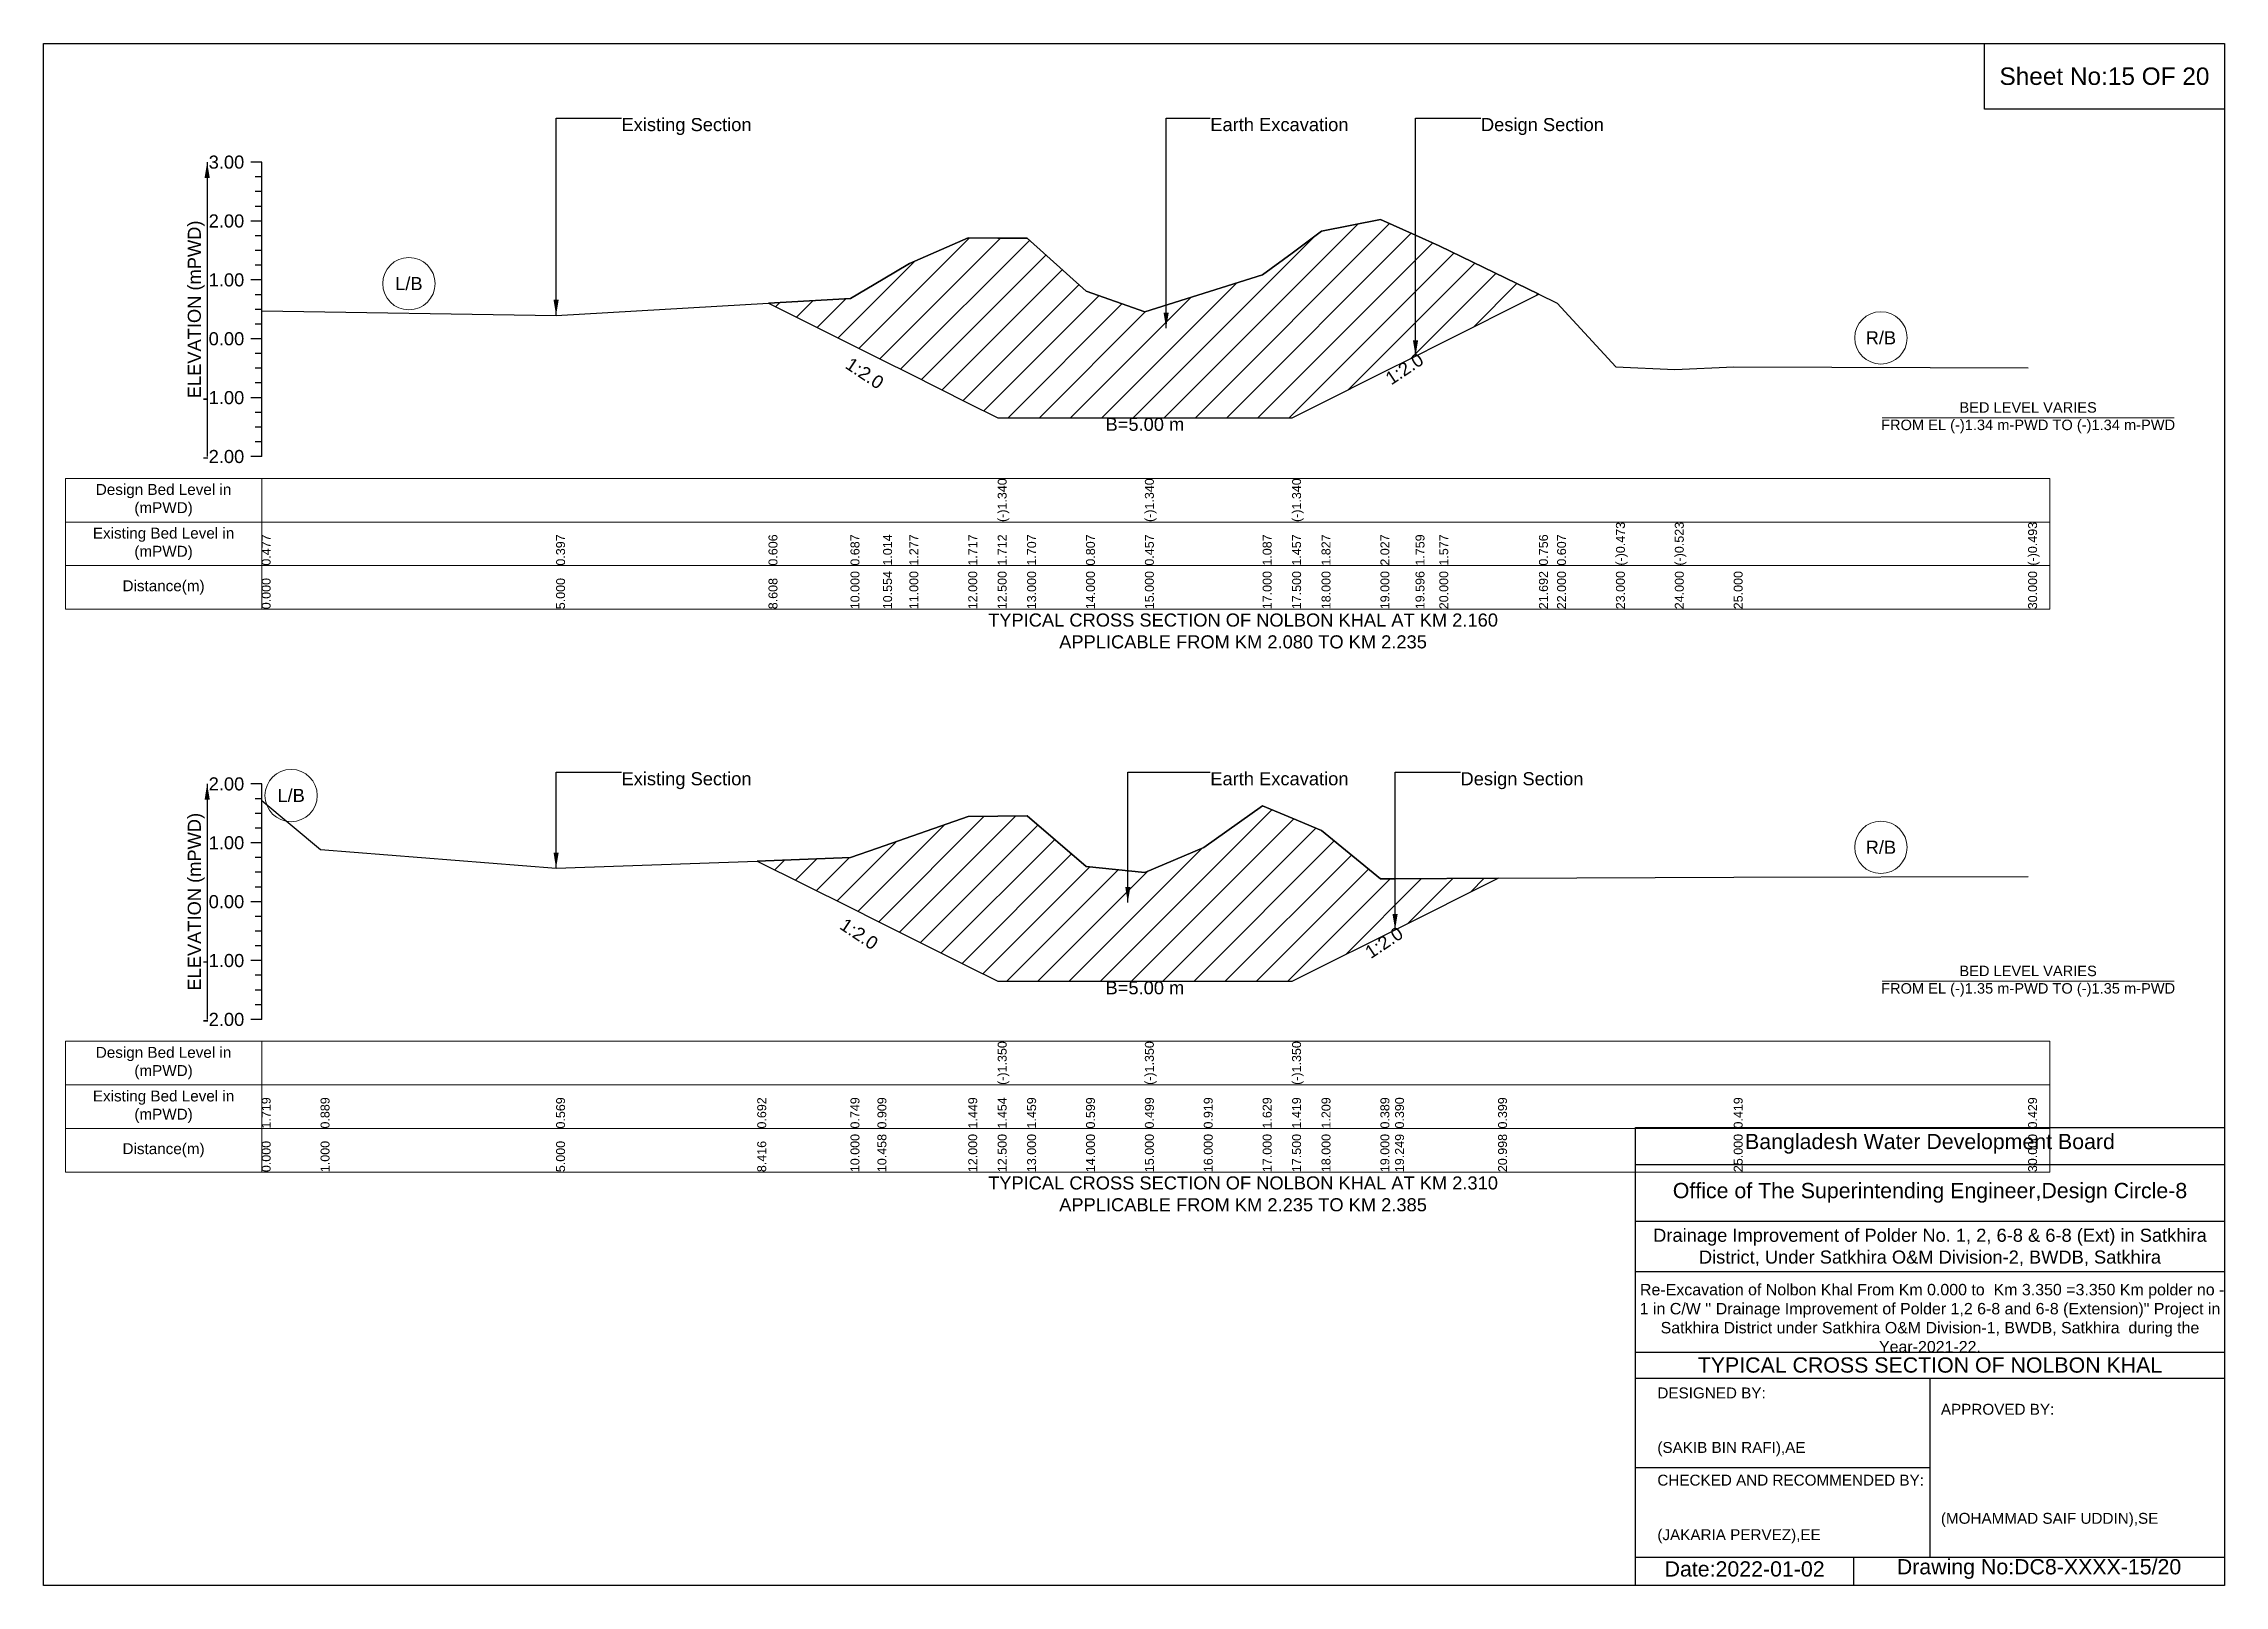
# Model space of a CAD drawing. Header units: inches. Extents: x 91000 to 298000, y -5656 to 0.
# Drawn here: x 240000 to 248000, y -5656 to 0 of the extents above; entities that cross this region are included whole.
import ezdxf

# ---------------------------------------------------------------- set-up
doc = ezdxf.new("R2010")
doc.units = ezdxf.units.IN
doc.header["$LTSCALE"] = 7
doc.header["$MEASUREMENT"] = 0
for name, color, linetype, lineweight in [('Cross section Data Border', 7, 'Continuous', 9), ('Cross Section Labels', 7, 'Continuous', 9), ('Existing_Bed_Level for Xsection', 7, 'Continuous', 25)]:
    doc.layers.add(name, color=color, linetype=linetype, lineweight=lineweight)
doc.styles.get("Standard").update_dxf_attribs({"font": 'arial.ttf'})
doc.dimstyles.get("Standard").update_dxf_attribs({"dimtxt": 0.18, "dimasz": 0.18, "dimexe": 0.18, "dimexo": 0.0625, "dimgap": 0.09, "dimtad": 0, "dimtih": 1, "dimtoh": 1, "dimdec": 4, "dimzin": 0, "dimdsep": 46, "dimtxsty": 'Standard', "dimcen": 0.09, "dimadec": 0, "dimazin": 0, "dimtfac": 1, "dimtdec": 4, "dimtofl": 0, "dimtmove": 0, "dimatfit": 3, "dimfxl": 1, "dimtolj": 1, "dimtzin": 0, "dimarcsym": 0})

msp = doc.modelspace()

# ---------------------------------------------------------------- texts
at = {"attachment_point": 5}
for s, insert, char_height in [('Sheet No:15 OF 20', (247560, -120), 64), ('Bangladesh Water Development Board', (246920, -4036), 56), ('Office of The Superintending Engineer,Design Circle-8', (246920, -4216), 56)]:
    msp.add_mtext(s, dxfattribs=dict(at, insert=insert, char_height=char_height))
for s, insert, char_height, width, attachment_point in [('Drainage Improvement of Polder No. 1, 2, 6-8 & 6-8 (Ext) in Satkhira District, Under Satkhira O&M Division-2, BWDB, Satkhira', (246920, -4416), 48, 2240, 5), (' Re-Excavation of Nolbon Khal From Km 0.000 to  Km 3.350 =3.350 Km polder no - 1 in C/W \'\' Drainage Improvement of Polder 1,2 6-8 and 6-8 (Extension)" Project in Satkhira District under Satkhira O&M Division-1, BWDB, Satkhira  during the Year-2021-22. ', (246920, -4676), 41.8678, 2160, 5), ('TYPICAL CROSS SECTION OF NOLBON KHAL', (246920, -4848), 56, 2240, 5), ('DESIGNED BY:^J^J^J(SAKIB BIN RAFI),AE', (245920, -5056), 40, 1120, 4), ('APPROVED BY:^J^J^J^J^J^J(MOHAMMAD SAIF UDDIN),SE', (246960, -5216), 40, 1120, 4), ('CHECKED AND RECOMMENDED BY:^J^J^J(JAKARIA PERVEZ),EE', (245920, -5376), 40, 1120, 4), ('Date:2022-01-02', (246240, -5596), 56, 1120, 5), ('Drawing No:DC8-XXXX-15/20', (247320, -5596), 56, 1760, 5)]:
    msp.add_mtext(s, dxfattribs=dict(insert=insert, char_height=char_height, width=width, attachment_point=attachment_point))
at = {"layer": 'Cross section Data Border', "char_height": 40, "width": 640, "attachment_point": 5}
for s, insert in [('Design Bed Level in (mPWD)', (240440, -1675)), ('Existing Bed Level in (mPWD)', (240440, -1835)), ('Distance(m)', (240440, -1995)), ('Design Bed Level in (mPWD)', (240440, -3740)), ('Existing Bed Level in (mPWD)', (240440, -3900)), ('Distance(m)', (240440, -4060))]:
    msp.add_mtext(s, dxfattribs=dict(at, insert=insert))
at = {"layer": 'Cross Section Labels'}
for s, insert, char_height, attachment_point in [('Existing Section', (242120, -273), 48, 1), ('Earth Excavation', (244280, -273), 48, 1), ('Design Section', (245272.8, -273), 48, 1), ('L/B', (241340, -880.6), 48, 5), ('R/B', (246740, -1079.4), 48, 5), ('BED LEVEL VARIES ^JFROM EL (-)1.34 m-PWD TO (-)1.34 m-PWD', (247280, -1372.5), 38.4, 5), ('B=5.00 m', (244040, -1372.5), 48, 2), ('TYPICAL CROSS SECTION OF NOLBON KHAL AT KM 2.160^JAPPLICABLE FROM KM 2.080 TO KM 2.235', (244400, -2155), 48, 5), ('Existing Section', (242120, -2672.8), 48, 1), ('Earth Excavation', (244280, -2672.8), 48, 1), ('Design Section', (245197.8, -2672.8), 48, 1), ('L/B', (240908, -2758.4), 48, 5), ('R/B', (246740, -2948.4), 48, 5), ('B=5.00 m', (244040, -3439.6), 48, 2), ('BED LEVEL VARIES ^JFROM EL (-)1.35 m-PWD TO (-)1.35 m-PWD', (247280, -3439.6), 38.4, 5), ('TYPICAL CROSS SECTION OF NOLBON KHAL AT KM 2.310^JAPPLICABLE FROM KM 2.235 TO KM 2.385', (244400, -4220), 48, 5)]:
    msp.add_mtext(s, dxfattribs=dict(at, insert=insert, char_height=char_height, attachment_point=attachment_point))
at = {"layer": 'Cross Section Labels', "char_height": 48, "attachment_point": 2}
for insert, rotation in [((243025.6, -1189.3), 326.30993), ((244978.8, -1173.1), 33.69007), ((243004.9, -3246.1), 326.30993), ((244903.8, -3277.7), 33.69007)]:
    msp.add_mtext('1:2.0', dxfattribs=dict(at, insert=insert, rotation=rotation))
at = {"layer": 'Existing_Bed_Level for Xsection', "char_height": 48, "attachment_point": 6}
for s, insert in [('3.00', (240736, -435)), ('2.00', (240736, -651)), ('1.00', (240736, -867)), ('0.00', (240736, -1083)), ('-1.00', (240736, -1299)), ('-2.00', (240736, -1515)), ('2.00', (240736, -2716)), ('1.00', (240736, -2932)), ('0.00', (240736, -3148)), ('-1.00', (240736, -3364)), ('-2.00', (240736, -3580))]:
    msp.add_mtext(s, dxfattribs=dict(at, insert=insert))
at = {"layer": 'Existing_Bed_Level for Xsection', "rotation": 90}
for s, insert, char_height, attachment_point in [('ELEVATION (mPWD)', (240560, -975), 48, 5), ('(-)1.340', (243500, -1755), 32.8, 1), ('(-)1.340', (244040, -1755), 32.8, 1), ('(-)1.340', (244580, -1755), 32.8, 1), ('(-)0.473', (245768, -1915), 32.8, 1), ('(-)0.523', (245984, -1915), 32.8, 1), ('(-)0.493', (247280, -1915), 32.8, 1), ('0.477', (240800, -1915), 32.8, 1), ('0.397', (241880, -1915), 32.8, 1), ('0.606', (242659.2, -1915), 32.8, 1), ('0.687', (242960, -1915), 32.8, 1), ('1.014', (243079.6, -1915), 32.8, 1), ('1.277', (243176, -1915), 32.8, 1), ('1.717', (243392, -1915), 32.8, 1), ('1.712', (243500, -1915), 32.8, 1), ('1.707', (243608, -1915), 32.8, 1), ('0.807', (243824, -1915), 32.8, 1), ('0.457', (244040, -1915), 32.8, 1), ('1.087', (244472, -1915), 32.8, 1), ('1.457', (244580, -1915), 32.8, 1), ('1.827', (244688, -1915), 32.8, 1), ('2.027', (244904, -1915), 32.8, 1), ('1.759', (245032.8, -1915), 32.8, 1), ('1.577', (245120, -1915), 32.8, 1), ('0.756', (245485.6, -1915), 32.8, 1), ('0.607', (245552, -1915), 32.8, 1), ('0.000', (240800, -2075), 32.8, 1), ('5.000', (241880, -2075), 32.8, 1), ('8.608', (242659.2, -2075), 32.8, 1), ('10.000', (242960, -2075), 32.8, 1), ('10.554', (243079.6, -2075), 32.8, 1), ('11.000', (243176, -2075), 32.8, 1), ('12.000', (243392, -2075), 32.8, 1), ('12.500', (243500, -2075), 32.8, 1), ('13.000', (243608, -2075), 32.8, 1), ('14.000', (243824, -2075), 32.8, 1), ('15.000', (244040, -2075), 32.8, 1), ('17.000', (244472, -2075), 32.8, 1), ('17.500', (244580, -2075), 32.8, 1), ('18.000', (244688, -2075), 32.8, 1), ('19.000', (244904, -2075), 32.8, 1), ('19.596', (245032.8, -2075), 32.8, 1), ('20.000', (245120, -2075), 32.8, 1), ('21.692', (245485.6, -2075), 32.8, 1), ('22.000', (245552, -2075), 32.8, 1), ('23.000', (245768, -2075), 32.8, 1), ('24.000', (245984, -2075), 32.8, 1), ('25.000', (246200, -2075), 32.8, 1), ('30.000', (247280, -2075), 32.8, 1), ('ELEVATION (mPWD)', (240560, -3148), 48, 5), ('(-)1.350', (243500, -3820), 32.8, 1), ('(-)1.350', (244040, -3820), 32.8, 1), ('(-)1.350', (244580, -3820), 32.8, 1), ('1.719', (240800, -3980), 32.8, 1), ('0.889', (241016, -3980), 32.8, 1), ('0.569', (241880, -3980), 32.8, 1), ('0.692', (242617.9, -3980), 32.8, 1), ('0.749', (242960, -3980), 32.8, 1), ('0.909', (243058.9, -3980), 32.8, 1), ('1.449', (243392, -3980), 32.8, 1), ('1.454', (243500, -3980), 32.8, 1), ('1.459', (243608, -3980), 32.8, 1), ('0.599', (243824, -3980), 32.8, 1), ('0.499', (244040, -3980), 32.8, 1), ('0.919', (244256, -3980), 32.8, 1), ('1.629', (244472, -3980), 32.8, 1), ('1.419', (244580, -3980), 32.8, 1), ('1.209', (244688, -3980), 32.8, 1), ('0.389', (244904, -3980), 32.8, 1), ('0.390', (244957.8, -3980), 32.8, 1), ('0.399', (245335.6, -3980), 32.8, 1), ('0.419', (246200, -3980), 32.8, 1), ('0.429', (247280, -3980), 32.8, 1), ('0.000', (240800, -4140), 32.8, 1), ('1.000', (241016, -4140), 32.8, 1), ('5.000', (241880, -4140), 32.8, 1), ('8.416', (242617.9, -4140), 32.8, 1), ('10.000', (242960, -4140), 32.8, 1), ('10.458', (243058.9, -4140), 32.8, 1), ('12.000', (243392, -4140), 32.8, 1), ('12.500', (243500, -4140), 32.8, 1), ('13.000', (243608, -4140), 32.8, 1), ('14.000', (243824, -4140), 32.8, 1), ('15.000', (244040, -4140), 32.8, 1), ('16.000', (244256, -4140), 32.8, 1), ('17.000', (244472, -4140), 32.8, 1), ('17.500', (244580, -4140), 32.8, 1), ('18.000', (244688, -4140), 32.8, 1), ('19.000', (244904, -4140), 32.8, 1), ('19.249', (244957.8, -4140), 32.8, 1), ('20.998', (245335.6, -4140), 32.8, 1), ('25.000', (246200, -4140), 32.8, 1), ('30.000', (247280, -4140), 32.8, 1)]:
    msp.add_mtext(s, dxfattribs=dict(at, insert=insert, char_height=char_height, attachment_point=attachment_point))

# ---------------------------------------------------------------- hatches: boundary and pattern name
at = {"layer": 'Existing_Bed_Level for Xsection'}
h = msp.add_hatch(dxfattribs=at)
h.set_pattern_fill('ANSI31', color=256, scale=648, style=0)
h.paths.add_polyline_path([(242659.2, -952.1), (242960, -1102.5), (243079.6, -1162.3), (243176, -1210.5), (243392, -1318.5), (243500, -1372.5), (243608, -1372.5), (243824, -1372.5), (244040, -1372.5), (244472, -1372.5), (244580, -1372.5), (244688, -1318.5), (244904, -1210.5), (245032.8, -1146.1), (245120, -1102.5), (245485.6, -919.7), (245120, -742.4), (245032.8, -703.1), (244904, -645.2), (244688, -688.4), (244580, -768.3), (244472, -848.2), (244040, -984.3), (243824, -908.7), (243608, -714.3), (243500, -713.2), (243392, -712.2), (243176, -807.2), (243079.6, -864.1), (242960, -934.6)])
h = msp.add_hatch(dxfattribs=at)
h.set_pattern_fill('ANSI31', color=256, scale=648, style=0)
h.paths.add_polyline_path([(242617.9, -2998.6), (242960, -3169.6), (243058.9, -3219.1), (243392, -3385.6), (243500, -3439.6), (243608, -3439.6), (243824, -3439.6), (244040, -3439.6), (244256, -3439.6), (244472, -3439.6), (244580, -3439.6), (244688, -3385.6), (244904, -3277.6), (244957.8, -3250.7), (245335.6, -3061.8), (244957.8, -3063.7), (244904, -3064), (244688, -2886.9), (244580, -2841.5), (244472, -2796.2), (244256, -2949.5), (244040, -3040.2), (243824, -3018.6), (243608, -2832.9), (243500, -2834), (243392, -2835), (243058.9, -2951.6), (242960, -2986.2)])

# ---------------------------------------------------------------- linework, layer by layer
for points in [[(240000, 0), (248000, 0), (248000, -5656), (240000, -5656)], [(247120, 0), (248000, 0), (248000, -240), (247120, -240)]]:
    msp.add_lwpolyline(points, close=True)
for points in [[(245840, -5656), (245840, -3976), (248000, -3976)], [(245840, -4112), (248000, -4112)], [(245840, -4320), (248000, -4320)], [(245840, -4504), (248000, -4504)], [(245840, -4800), (248000, -4800)], [(245840, -4896), (248000, -4896)], [(246920, -4896), (246920, -5552)], [(245840, -5224), (246920, -5224)], [(245840, -5552), (248000, -5552)], [(246640, -5552), (246640, -5656)]]:
    msp.add_lwpolyline(points)
at = {"layer": 'Cross section Data Border'}
for points in [[(240080, -1595), (247360, -1595), (247360, -2075), (240080, -2075)], [(240080, -3660), (247360, -3660), (247360, -4140), (240080, -4140)]]:
    msp.add_lwpolyline(points, close=True, dxfattribs=at)
for points in [[(240800, -1595), (240800, -2075)], [(240080, -1755), (247360, -1755)], [(240080, -1915), (247360, -1915)], [(240800, -3660), (240800, -4140)], [(240080, -3820), (247360, -3820)], [(240080, -3980), (247360, -3980)]]:
    msp.add_lwpolyline(points, dxfattribs=at)
at = {"layer": 'Cross Section Labels'}
for points in [[(246744.2, -1372.5), (247815.8, -1372.5)], [(246744.2, -3439.6), (247815.8, -3439.6)]]:
    msp.add_lwpolyline(points, dxfattribs=at)
for centre in [(241340, -880.6), (246740, -1079.4), (240908, -2758.4), (246740, -2948.4)]:
    msp.add_circle(centre, 96, dxfattribs=at)
at = {"layer": 'Existing_Bed_Level for Xsection'}
for points in [[(240800, -435), (240760, -435)], [(240800, -1515), (240800, -1299), (240800, -1083), (240800, -867), (240800, -651), (240800, -435)], [(240800, -489), (240776, -489)], [(240800, -543), (240776, -543)], [(240800, -597), (240776, -597)], [(240800, -651), (240760, -651)], [(240800, -705), (240776, -705)], [(240800, -980), (241880, -997.3), (242659.2, -952.1), (242960, -934.6), (243079.6, -864.1), (243176, -807.2), (243392, -712.2), (243500, -713.2), (243500, -713.2), (243608, -714.3), (243824, -908.7), (244040, -984.3), (244040, -984.3), (244472, -848.2), (244580, -768.3), (244580, -768.3), (244688, -688.4), (244904, -645.2), (245032.8, -703.1), (245120, -742.4), (245485.6, -919.7), (245552, -951.9), (245768, -1185.2), (245984, -1196), (246200, -1185.2), (247280, -1189.5)], [(240800, -759), (240776, -759)], [(240800, -867), (240760, -867)], [(240800, -813), (240776, -813)], [(240800, -921), (240776, -921)], [(240800, -975), (240776, -975)], [(240800, -1029), (240776, -1029)], [(240800, -1083), (240760, -1083)], [(240800, -1137), (240776, -1137)], [(240800, -1191), (240776, -1191)], [(240800, -1245), (240776, -1245)], [(240800, -1299), (240760, -1299)], [(240800, -1353), (240776, -1353)], [(240800, -1407), (240776, -1407)], [(240800, -1515), (240760, -1515)], [(240800, -1461), (240776, -1461)], [(240800, -2716), (240760, -2716)], [(240800, -3580), (240800, -3364), (240800, -3148), (240800, -2932), (240800, -2716)], [(240800, -2770), (240776, -2770)], [(240800, -2776.7), (241016, -2956), (241880, -3025.1), (242617.9, -2998.6), (242960, -2986.2), (243058.9, -2951.6), (243392, -2835), (243500, -2834), (243500, -2834), (243608, -2832.9), (243824, -3018.6), (244040, -3040.2), (244040, -3040.2), (244256, -2949.5), (244472, -2796.2), (244580, -2841.5), (244580, -2841.5), (244688, -2886.9), (244904, -3064), (244957.8, -3063.7), (245335.6, -3061.8), (246200, -3057.5), (247280, -3055.4)], [(240800, -2824), (240776, -2824)], [(240800, -2878), (240776, -2878)], [(240800, -2932), (240760, -2932)], [(240800, -2986), (240776, -2986)], [(240800, -3040), (240776, -3040)], [(240800, -3094), (240776, -3094)], [(240800, -3148), (240760, -3148)], [(240800, -3202), (240776, -3202)], [(240800, -3256), (240776, -3256)], [(240800, -3310), (240776, -3310)], [(240800, -3364), (240760, -3364)], [(240800, -3418), (240776, -3418)], [(240800, -3472), (240776, -3472)], [(240800, -3580), (240760, -3580)], [(240800, -3526), (240776, -3526)]]:
    msp.add_lwpolyline(points, dxfattribs=at)
for points in [[(242659.2, -952.1), (242659.2, -952.1), (242960, -1102.5), (243079.6, -1162.3), (243176, -1210.5), (243392, -1318.5), (243500, -1372.5), (243500, -1372.5), (243608, -1372.5), (243824, -1372.5), (244040, -1372.5), (244040, -1372.5), (244472, -1372.5), (244580, -1372.5), (244580, -1372.5), (244688, -1318.5), (244904, -1210.5), (245032.8, -1146.1), (245120, -1102.5), (245485.6, -919.7), (245485.6, -919.7), (245485.6, -919.7), (245120, -742.4), (245032.8, -703.1), (244904, -645.2), (244688, -688.4), (244580, -768.3), (244580, -768.3), (244472, -848.2), (244040, -984.3), (244040, -984.3), (243824, -908.7), (243608, -714.3), (243500, -713.2), (243500, -713.2), (243392, -712.2), (243176, -807.2), (243079.6, -864.1), (242960, -934.6), (242659.2, -952.1)], [(242617.9, -2998.6), (242617.9, -2998.6), (242960, -3169.6), (243058.9, -3219.1), (243392, -3385.6), (243500, -3439.6), (243500, -3439.6), (243608, -3439.6), (243824, -3439.6), (244040, -3439.6), (244040, -3439.6), (244256, -3439.6), (244472, -3439.6), (244580, -3439.6), (244580, -3439.6), (244688, -3385.6), (244904, -3277.6), (244957.8, -3250.7), (245335.6, -3061.8), (245335.6, -3061.8), (245335.6, -3061.8), (244957.8, -3063.7), (244904, -3064), (244688, -2886.9), (244580, -2841.5), (244580, -2841.5), (244472, -2796.2), (244256, -2949.5), (244040, -3040.2), (244040, -3040.2), (243824, -3018.6), (243608, -2832.9), (243500, -2834), (243500, -2834), (243392, -2835), (243058.9, -2951.6), (242960, -2986.2), (242617.9, -2998.6)]]:
    msp.add_lwpolyline(points, close=True, dxfattribs=at)

msp.set_redraw_order([(e.dxf.handle, doc.entitydb.next_handle()) for e in msp.query("TEXT MTEXT ATTDEF DIMENSION ARC_DIMENSION")])  # texts and dimensions are drawn at this point

# ---------------------------------------------------------------- leaders
at = {"layer": 'Cross Section Labels', "annotation_type": 0, "has_hookline": 1, "hookline_direction": 0}
for points, text_width in [([(241880, -997.3), (241880, -273), (242119.9, -273)], 467.2), ([(244117.9, -1044.2), (244117.9, -273), (244279.9, -273)], 497), ([(245032.8, -1146.1), (245032.8, -273), (245272.7, -273)], 441.2), ([(241880, -3025.1), (241880, -2672.8), (242119.9, -2672.8)], 467.2), ([(243977.3, -3151), (243977.3, -2672.8), (244279.9, -2672.8)], 497), ([(244957.8, -3250.7), (244957.8, -2672.8), (245197.7, -2672.8)], 441.2)]:
    msp.add_leader(points, dimstyle='Standard', override={"dimasz": 57.6}, dxfattribs=dict(at, text_width=text_width))
at = {"layer": 'Existing_Bed_Level for Xsection'}
for points in [[(240600, -435), (240600, -1515)], [(240600, -2716), (240600, -3580)]]:
    msp.add_leader(points, dimstyle='Standard', override={"dimasz": 57.6}, dxfattribs=at)

doc.saveas('drawing.dxf')
